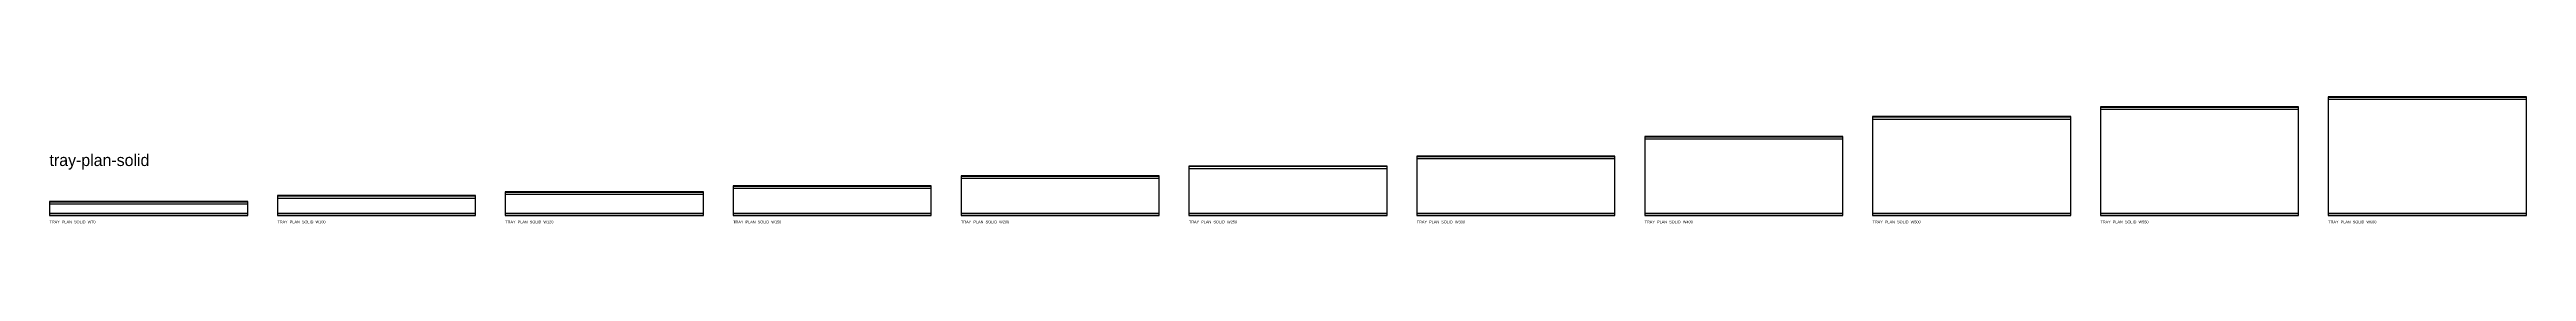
# Model space of a CAD drawing. Header units: millimetres. Extents: x 0 to 15450, y -7144 to 313.
# Drawn here: x 0 to 12500, y -3144 to -2500 of the extents above; entities that cross this region are included whole.
import ezdxf

# ---------------------------------------------------------------- set-up
doc = ezdxf.new("R2010")
doc.units = ezdxf.units.MM
doc.header["$LTSCALE"] = 8
doc.layers.add('TRAY', color=7, linetype='Continuous')

# ---------------------------------------------------------------- blocks, each defined once
blk = doc.blocks.new('TCR_TRAY_PLAN_SOLID_W70')
at = {"layer": 'TRAY'}
for p, q in [((0, 68.5), (1000, 68.5)), ((0, 58), (1000, 58)), ((0, 12), (1000, 12)), ((0, 1.5), (1000, 1.5))]:
    blk.add_line(p, q, dxfattribs=at)
blk.add_lwpolyline([(0, 0), (1000, 0), (1000, 70), (0, 70)], close=True, dxfattribs=at)
blk = doc.blocks.new('TCR_TRAY_PLAN_SOLID_W100')
at = {"layer": 'TRAY'}
for p, q in [((0, 98.5), (1000, 98.5)), ((0, 88), (1000, 88)), ((0, 12), (1000, 12)), ((0, 1.5), (1000, 1.5))]:
    blk.add_line(p, q, dxfattribs=at)
blk.add_lwpolyline([(0, 0), (1000, 0), (1000, 100), (0, 100)], close=True, dxfattribs=at)
blk = doc.blocks.new('TCR_TRAY_PLAN_SOLID_W120')
at = {"layer": 'TRAY'}
for p, q in [((0, 118.5), (1000, 118.5)), ((0, 108), (1000, 108)), ((0, 12), (1000, 12)), ((0, 1.5), (1000, 1.5))]:
    blk.add_line(p, q, dxfattribs=at)
blk.add_lwpolyline([(0, 0), (1000, 0), (1000, 120), (0, 120)], close=True, dxfattribs=at)
blk = doc.blocks.new('TCR_TRAY_PLAN_SOLID_W150')
at = {"layer": 'TRAY'}
for p, q in [((0, 148.5), (1000, 148.5)), ((0, 138), (1000, 138)), ((0, 12), (1000, 12)), ((0, 1.5), (1000, 1.5))]:
    blk.add_line(p, q, dxfattribs=at)
blk.add_lwpolyline([(0, 0), (1000, 0), (1000, 150), (0, 150)], close=True, dxfattribs=at)
blk = doc.blocks.new('TCR_TRAY_PLAN_SOLID_W200')
at = {"layer": 'TRAY'}
for p, q in [((0, 198.5), (1000, 198.5)), ((0, 188), (1000, 188)), ((0, 12), (1000, 12)), ((0, 1.5), (1000, 1.5))]:
    blk.add_line(p, q, dxfattribs=at)
blk.add_lwpolyline([(0, 0), (1000, 0), (1000, 200), (0, 200)], close=True, dxfattribs=at)
blk = doc.blocks.new('TCR_TRAY_PLAN_SOLID_W250')
at = {"layer": 'TRAY'}
for p, q in [((0, 248.5), (1000, 248.5)), ((0, 238), (1000, 238)), ((0, 12), (1000, 12)), ((0, 1.5), (1000, 1.5))]:
    blk.add_line(p, q, dxfattribs=at)
blk.add_lwpolyline([(0, 0), (1000, 0), (1000, 250), (0, 250)], close=True, dxfattribs=at)
blk = doc.blocks.new('TCR_TRAY_PLAN_SOLID_W300')
at = {"layer": 'TRAY'}
for p, q in [((0, 298.5), (1000, 298.5)), ((0, 288), (1000, 288)), ((0, 12), (1000, 12)), ((0, 1.5), (1000, 1.5))]:
    blk.add_line(p, q, dxfattribs=at)
blk.add_lwpolyline([(0, 0), (1000, 0), (1000, 300), (0, 300)], close=True, dxfattribs=at)
blk = doc.blocks.new('TCR_TRAY_PLAN_SOLID_W400')
at = {"layer": 'TRAY'}
for p, q in [((0, 398.5), (1000, 398.5)), ((0, 388), (1000, 388)), ((0, 12), (1000, 12)), ((0, 1.5), (1000, 1.5))]:
    blk.add_line(p, q, dxfattribs=at)
blk.add_lwpolyline([(0, 0), (1000, 0), (1000, 400), (0, 400)], close=True, dxfattribs=at)
blk = doc.blocks.new('TCR_TRAY_PLAN_SOLID_W500')
at = {"layer": 'TRAY'}
for p, q in [((0, 498.5), (1000, 498.5)), ((0, 488), (1000, 488)), ((0, 12), (1000, 12)), ((0, 1.5), (1000, 1.5))]:
    blk.add_line(p, q, dxfattribs=at)
blk.add_lwpolyline([(0, 0), (1000, 0), (1000, 500), (0, 500)], close=True, dxfattribs=at)
blk = doc.blocks.new('TCR_TRAY_PLAN_SOLID_W550')
at = {"layer": 'TRAY'}
for p, q in [((0, 548.5), (1000, 548.5)), ((0, 538), (1000, 538)), ((0, 12), (1000, 12)), ((0, 1.5), (1000, 1.5))]:
    blk.add_line(p, q, dxfattribs=at)
blk.add_lwpolyline([(0, 0), (1000, 0), (1000, 550), (0, 550)], close=True, dxfattribs=at)
blk = doc.blocks.new('TCR_TRAY_PLAN_SOLID_W600')
at = {"layer": 'TRAY'}
for p, q in [((0, 598.5), (1000, 598.5)), ((0, 588), (1000, 588)), ((0, 12), (1000, 12)), ((0, 1.5), (1000, 1.5))]:
    blk.add_line(p, q, dxfattribs=at)
blk.add_lwpolyline([(0, 0), (1000, 0), (1000, 600), (0, 600)], close=True, dxfattribs=at)

msp = doc.modelspace()

# ---------------------------------------------------------------- block references
for name, p in [('TCR_TRAY_PLAN_SOLID_W600', (11500, -3100)), ('TCR_TRAY_PLAN_SOLID_W500', (9200, -3100)), ('TCR_TRAY_PLAN_SOLID_W550', (10350, -3100)), ('TCR_TRAY_PLAN_SOLID_W400', (8050, -3100)), ('TCR_TRAY_PLAN_SOLID_W250', (5750, -3100)), ('TCR_TRAY_PLAN_SOLID_W300', (6900, -3100)), ('TCR_TRAY_PLAN_SOLID_W100', (1150, -3100)), ('TCR_TRAY_PLAN_SOLID_W120', (2300, -3100)), ('TCR_TRAY_PLAN_SOLID_W150', (3450, -3100)), ('TCR_TRAY_PLAN_SOLID_W200', (4600, -3100)), ('TCR_TRAY_PLAN_SOLID_W70', (0, -3100))]:
    msp.add_blockref(name, p)

# ---------------------------------------------------------------- texts
for s, height, p in [('tray-plan-solid', 60, (0, -2850)), ('TRAY_PLAN_SOLID_W70', 14, (0, -3140)), ('TRAY_PLAN_SOLID_W100', 14, (1150, -3140)), ('TRAY_PLAN_SOLID_W120', 14, (2300, -3140)), ('TRAY_PLAN_SOLID_W150', 14, (3450, -3140)), ('TRAY_PLAN_SOLID_W200', 14, (4600, -3140)), ('TRAY_PLAN_SOLID_W250', 14, (5750, -3140)), ('TRAY_PLAN_SOLID_W300', 14, (6900, -3140)), ('TRAY_PLAN_SOLID_W400', 14, (8050, -3140)), ('TRAY_PLAN_SOLID_W500', 14, (9200, -3140)), ('TRAY_PLAN_SOLID_W550', 14, (10350, -3140)), ('TRAY_PLAN_SOLID_W600', 14, (11500, -3140))]:
    msp.add_text(s, height=height).set_placement(p)

doc.saveas('drawing.dxf')
